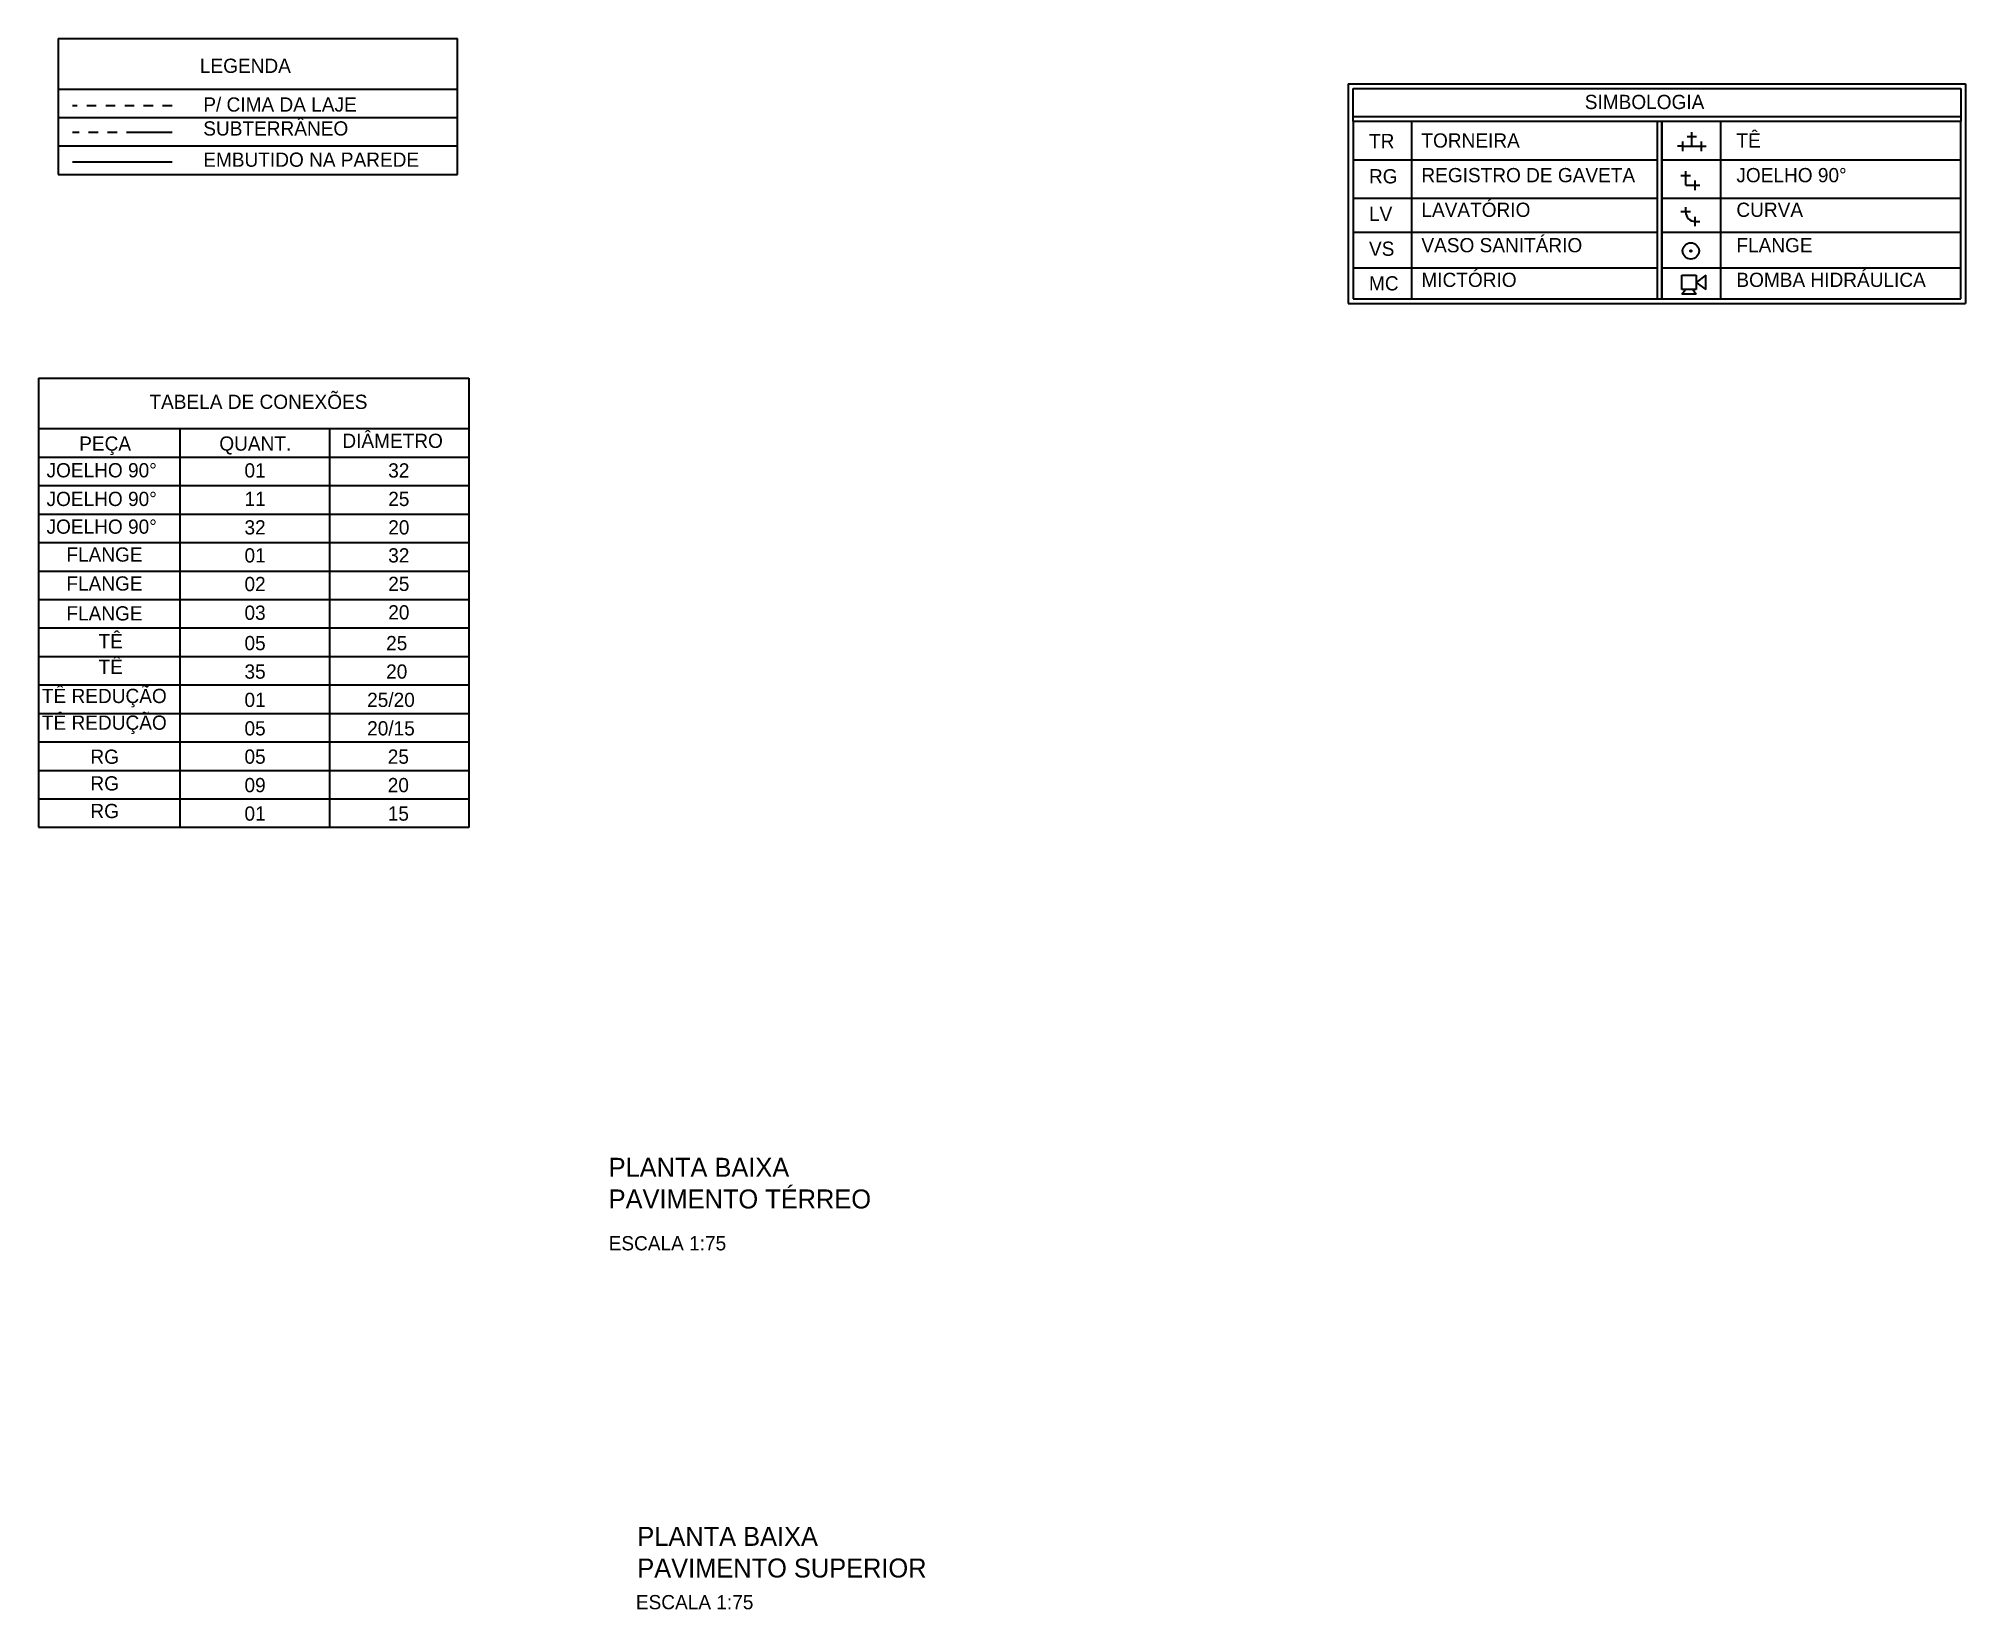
# Model space of a CAD drawing. Header units: millimetres. Extents: x 776 to 1595, y 411 to 1258.
# Drawn here: x 907.25 to 927.55, y 438.76 to 455.31 of the extents above; entities that cross this region are included whole.
import ezdxf

# ---------------------------------------------------------------- set-up
doc = ezdxf.new("R2010")
doc.units = ezdxf.units.MM
doc.linetypes.add('ACAD_ISO05W100', pattern=[33, 24, -3, 0, -3, 0, -3])
doc.linetypes.add('HIDDEN2', pattern=[4.7625, 3.175, -1.5875])
for name, color, linetype in [('CANOS ISO', 2, 'Continuous'), ('pena02', 2, 'Continuous'), ('TIGRECAD', 1, 'Continuous')]:
    doc.layers.add(name, color=color, linetype=linetype)
doc.styles.get("Standard").update_dxf_attribs({"font": 'ERASLGHT.TTF'})

msp = doc.modelspace()

# ---------------------------------------------------------------- texts
at = {"layer": 'pena02', "color": 0, "char_height": 0.2, "attachment_point": 1}
for s, insert, width in [('{\\fEras Demi ITC|b0|i0|c0|p34;\\H0.75x;LEGENDA}', (908.951, 455.1), 11.6204), ('{\\fEras Demi ITC|b0|i0|c0|p34;\\H0.75x;P/ CIMA DA LAJE}', (908.987, 454.692), 11.6204), ('{\\fEras Demi ITC|b0|i0|c0|p34;\\H0.75x;SIMBOLOGIA}', (923.539, 454.719), 2.83507), ('{\\fEras Demi ITC|b0|i0|c0|p34;\\H0.75x;SUBTERRÂNEO}', (908.987, 454.44), 11.6204), ('{\\fEras Demi ITC|b0|i0|c0|p34;\\H0.75x;TR}', (921.266, 454.307), 2.83507), ('{\\fEras Demi ITC|b0|i0|c0|p34;\\H0.75x;TORNEIRA}', (921.818, 454.313), 2.83507), ('{\\fEras Demi ITC|b0|i0|c0|p34;\\H0.75x;TÊ}', (925.136, 454.313), 2.83507), ('{\\fEras Demi ITC|b0|i0|c0|p34;\\H0.75x;EMBUTIDO NA PAREDE}', (908.987, 454.111), 11.6204), ('{\\fEras Demi ITC|b0|i0|c0|p34;\\H0.75x;RG}', (921.266, 453.936), 2.83507), ('{\\fEras Demi ITC|b0|i0|c0|p34;\\H0.75x;REGISTRO DE GAVETA}', (921.818, 453.948), 2.83507), ('{\\fEras Demi ITC|b0|i0|c0|p34;\\H0.75x;JOELHO 90°}', (925.136, 453.948), 2.83507), ('{\\fEras Demi ITC|b0|i0|c0|p34;\\H0.75x;LV}', (921.266, 453.539), 2.83507), ('{\\fEras Demi ITC|b0|i0|c0|p34;\\H0.75x;LAVATÓRIO}', (921.818, 453.583), 2.83507), ('{\\fEras Demi ITC|b0|i0|c0|p34;\\H0.75x;CURVA}', (925.136, 453.583), 2.83507), ('{\\fEras Demi ITC|b0|i0|c0|p34;\\H0.75x;VASO SANITÁRIO}', (921.818, 453.21), 2.83507), ('{\\fEras Demi ITC|b0|i0|c0|p34;\\H0.75x;VS}', (921.266, 453.173), 2.83507), ('{\\fEras Demi ITC|b0|i0|c0|p34;\\H0.75x;FLANGE}', (925.136, 453.21), 2.83507), ('{\\fEras Demi ITC|b0|i0|c0|p34;\\H0.75x;MICTÓRIO}', (921.818, 452.845), 2.83507), ('{\\fEras Demi ITC|b0|i0|c0|p34;\\H0.75x;BOMBA HIDRÁULICA}', (925.136, 452.845), 2.83507), ('{\\fEras Demi ITC|b0|i0|c0|p34;\\H0.75x;MC}', (921.266, 452.808), 2.83507), ('{\\fEras Demi ITC|b0|i0|c0|p34;\\H0.75x;TABELA DE CONEXÕES}', (908.42, 451.56), 2.83507), ('{\\fEras Demi ITC|b0|i0|c0|p34;\\H0.75x;PEÇA}', (907.68, 451.12), 11.6204), ('{\\fEras Demi ITC|b0|i0|c0|p34;\\H0.75x;QUANT.}', (909.156, 451.12), 11.6204), ('{\\fEras Demi ITC|b0|i0|c0|p34;\\H0.75x;DIÂMETRO}', (910.452, 451.149), 11.6204), ('{\\fEras Demi ITC|b0|i0|c0|p34;\\H0.75x;JOELHO 90°}', (907.336, 450.839), 11.6204), ('{\\fEras Demi ITC|b0|i0|c0|p34;\\H0.75x;01}', (909.421, 450.837), 11.6204), ('{\\fEras Demi ITC|b0|i0|c0|p34;\\H0.75x;32}', (910.935, 450.837), 11.6204), ('{\\fEras Demi ITC|b0|i0|c0|p34;\\H0.75x;JOELHO 90°}', (907.336, 450.537), 11.6204), ('{\\fEras Demi ITC|b0|i0|c0|p34;\\H0.75x;11}', (909.421, 450.537), 11.6204), ('{\\fEras Demi ITC|b0|i0|c0|p34;\\H0.75x;25}', (910.935, 450.537), 11.6204), ('{\\fEras Demi ITC|b0|i0|c0|p34;\\H0.75x;JOELHO 90°}', (907.336, 450.245), 11.6204), ('{\\fEras Demi ITC|b0|i0|c0|p34;\\H0.75x;32}', (909.421, 450.237), 11.6204), ('{\\fEras Demi ITC|b0|i0|c0|p34;\\H0.75x;20}', (910.935, 450.237), 11.6204), ('{\\fEras Demi ITC|b0|i0|c0|p34;\\H0.75x;FLANGE}', (907.545, 449.951), 11.6204), ('{\\fEras Demi ITC|b0|i0|c0|p34;\\H0.75x;01}', (909.421, 449.942), 11.6204), ('{\\fEras Demi ITC|b0|i0|c0|p34;\\H0.75x;32}', (910.935, 449.942), 11.6204), ('{\\fEras Demi ITC|b0|i0|c0|p34;\\H0.75x;FLANGE}', (907.545, 449.646), 11.6204), ('{\\fEras Demi ITC|b0|i0|c0|p34;\\H0.75x;02}', (909.421, 449.64), 11.6204), ('{\\fEras Demi ITC|b0|i0|c0|p34;\\H0.75x;25}', (910.935, 449.642), 11.6204), ('{\\fEras Demi ITC|b0|i0|c0|p34;\\H0.75x;FLANGE}', (907.545, 449.331), 11.6204), ('{\\fEras Demi ITC|b0|i0|c0|p34;\\H0.75x;03}', (909.421, 449.338), 11.6204), ('{\\fEras Demi ITC|b0|i0|c0|p34;\\H0.75x;20}', (910.935, 449.342), 11.6204), ('{\\fEras Demi ITC|b0|i0|c0|p34;\\H0.75x;TÊ}', (907.884, 449.037), 11.6204), ('{\\fEras Demi ITC|b0|i0|c0|p34;\\H0.75x;05}', (909.421, 449.018), 11.6204), ('{\\fEras Demi ITC|b0|i0|c0|p34;\\H0.75x;25}', (910.913, 449.018), 11.6204), ('{\\fEras Demi ITC|b0|i0|c0|p34;\\H0.75x;TÊ}', (907.884, 448.767), 11.6204), ('{\\fEras Demi ITC|b0|i0|c0|p34;\\H0.75x;35}', (909.421, 448.718), 11.6204), ('{\\fEras Demi ITC|b0|i0|c0|p34;\\H0.75x;20}', (910.913, 448.718), 11.6204), ('{\\fEras Demi ITC|b0|i0|c0|p34;\\H0.75x;TÊ REDUÇÃO}', (907.287, 448.461), 11.6204), ('{\\fEras Demi ITC|b0|i0|c0|p34;\\H0.75x;01}', (909.421, 448.42), 11.6204), ('{\\fEras Demi ITC|b0|i0|c0|p34;\\H0.75x;25/20}', (910.713, 448.42), 11.6204), ('{\\fEras Demi ITC|b0|i0|c0|p34;\\H0.75x;TÊ REDUÇÃO}', (907.287, 448.18), 11.6204), ('{\\fEras Demi ITC|b0|i0|c0|p34;\\H0.75x;05}', (909.421, 448.12), 11.6204), ('{\\fEras Demi ITC|b0|i0|c0|p34;\\H0.75x;20/15}', (910.713, 448.12), 11.6204), ('{\\fEras Demi ITC|b0|i0|c0|p34;\\H0.75x;RG}', (907.798, 447.821), 11.6204), ('{\\fEras Demi ITC|b0|i0|c0|p34;\\H0.75x;05}', (909.421, 447.822), 11.6204), ('{\\fEras Demi ITC|b0|i0|c0|p34;\\H0.75x;25}', (910.93, 447.822), 11.6204), ('{\\fEras Demi ITC|b0|i0|c0|p34;\\H0.75x;RG}', (907.798, 447.54), 11.6204), ('{\\fEras Demi ITC|b0|i0|c0|p34;\\H0.75x;09}', (909.421, 447.522), 11.6204), ('{\\fEras Demi ITC|b0|i0|c0|p34;\\H0.75x;20}', (910.93, 447.522), 11.6204), ('{\\fEras Demi ITC|b0|i0|c0|p34;\\H0.75x;RG}', (907.798, 447.249), 11.6204), ('{\\fEras Demi ITC|b0|i0|c0|p34;\\H0.75x;01}', (909.421, 447.222), 11.6204), ('{\\fEras Demi ITC|b0|i0|c0|p34;\\H0.75x;15}', (910.93, 447.222), 11.6204), ('{\\fEras Demi ITC|b0|i0|c0|p34;PLANTA BAIXA\\PPAVIMENTO TÉRREO}', (913.257, 443.52), 11.6204), ('{\\fEras Demi ITC|b0|i0|c0|p34;\\H0.75x;ESCALA 1:75}', (913.257, 442.695), 11.6204), ('{\\fEras Demi ITC|b0|i0|c0|p34;PLANTA BAIXA\\PPAVIMENTO SUPERIOR}', (913.559, 439.632), 11.6204), ('{\\fEras Demi ITC|b0|i0|c0|p34;\\H0.75x;ESCALA 1:75}', (913.544, 438.914), 11.6204)]:
    msp.add_mtext(s, dxfattribs=dict(at, insert=insert, width=width))

# ---------------------------------------------------------------- linework, layer by layer
at = {"layer": 'CANOS ISO'}
for p, q in [((921.048, 454.836), (921.048, 452.52)), ((921.048, 454.836), (927.549, 454.836)), ((921.098, 454.437), (921.098, 454.786)), ((921.098, 454.786), (927.499, 454.786)), ((927.499, 454.786), (927.499, 454.437)), ((927.549, 454.836), (927.549, 452.52)), ((927.499, 454.487), (921.098, 454.487)), ((921.098, 454.437), (921.098, 452.57)), ((921.719, 454.437), (921.098, 454.437)), ((921.719, 452.57), (921.719, 454.437)), ((924.352, 454.437), (921.719, 454.437)), ((924.302, 454.437), (924.302, 452.57)), ((924.352, 452.57), (924.352, 454.437)), ((924.352, 454.437), (924.352, 452.57)), ((924.973, 454.437), (924.352, 454.437)), ((924.717, 454.277), (924.617, 454.277)), ((924.667, 454.277), (924.667, 454.327)), ((924.667, 454.177), (924.667, 454.277)), ((924.973, 452.57), (924.973, 454.437)), ((927.499, 454.437), (924.973, 454.437)), ((927.499, 452.57), (927.499, 454.437)), ((924.567, 454.177), (924.517, 454.177)), ((924.567, 454.227), (924.567, 454.127)), ((924.567, 454.177), (924.767, 454.177)), ((924.767, 454.127), (924.767, 454.227)), ((924.767, 454.177), (924.817, 454.177)), ((921.098, 454.035), (924.302, 454.035)), ((924.352, 454.035), (927.499, 454.035)), ((924.652, 453.866), (924.552, 453.866)), ((924.602, 453.866), (924.602, 453.916)), ((924.602, 453.766), (924.602, 453.866)), ((924.602, 453.766), (924.702, 453.766)), ((924.702, 453.716), (924.702, 453.816)), ((924.702, 453.766), (924.752, 453.766)), ((921.098, 453.629), (924.302, 453.629)), ((924.352, 453.629), (927.499, 453.629)), ((924.652, 453.485), (924.552, 453.485)), ((924.602, 453.485), (924.602, 453.535)), ((924.602, 453.485), (924.602, 453.485)), ((921.098, 453.273), (924.302, 453.273)), ((924.352, 453.273), (927.499, 453.273)), ((924.702, 453.335), (924.702, 453.435)), ((924.702, 453.385), (924.702, 453.385)), ((924.702, 453.385), (924.752, 453.385)), ((921.098, 452.897), (924.302, 452.897)), ((924.352, 452.897), (927.499, 452.897)), ((924.563, 452.668), (924.563, 452.818)), ((924.563, 452.818), (924.713, 452.818)), ((924.713, 452.668), (924.563, 452.668)), ((924.563, 452.618), (924.601, 452.668)), ((924.676, 452.668), (924.601, 452.668)), ((924.676, 452.668), (924.713, 452.618)), ((924.713, 452.818), (924.713, 452.668)), ((924.813, 452.818), (924.713, 452.743)), ((924.713, 452.743), (924.813, 452.668)), ((924.813, 452.668), (924.813, 452.818)), ((921.048, 452.52), (927.549, 452.52)), ((921.098, 452.57), (921.719, 452.57)), ((921.719, 452.57), (924.352, 452.57)), ((924.352, 452.57), (927.499, 452.57)), ((924.713, 452.618), (924.563, 452.618))]:
    msp.add_line(p, q, dxfattribs=at)
for radius in [0.0862, 0.00824]:
    msp.add_circle((924.656, 453.074), radius, dxfattribs=at)
msp.add_arc((924.702, 453.485), 0.1, 180, 270, dxfattribs=at)
at = {"layer": 'TIGRECAD', "color": 0}
for p, q in [((907.46, 455.312), (907.46, 453.88)), ((907.46, 455.312), (911.664, 455.312)), ((911.664, 453.88), (911.664, 455.312)), ((907.46, 454.78), (911.664, 454.78)), ((907.46, 454.48), (911.664, 454.48)), ((907.46, 454.18), (911.664, 454.18)), ((907.46, 453.88), (911.664, 453.88)), ((908.659, 454.011), (907.608, 454.011)), ((907.252, 451.734), (911.783, 451.734)), ((907.252, 451.734), (907.252, 447.002)), ((911.783, 451.734), (911.783, 447)), ((907.252, 451.202), (911.783, 451.202)), ((908.74, 451.202), (908.74, 447.002)), ((910.315, 451.202), (910.315, 447)), ((907.252, 450.902), (911.783, 450.902)), ((907.252, 450.602), (911.783, 450.602)), ((907.252, 450.302), (911.783, 450.302)), ((907.252, 450.002), (911.783, 450.002)), ((907.252, 450.002), (911.783, 450.002)), ((907.252, 449.702), (911.783, 449.702)), ((907.252, 449.702), (911.783, 449.702)), ((907.252, 449.402), (911.783, 449.402)), ((907.252, 449.402), (911.783, 449.402)), ((907.252, 449.102), (911.783, 449.102)), ((907.252, 449.102), (911.783, 449.102)), ((907.252, 449.102), (911.783, 449.102)), ((907.252, 448.802), (911.783, 448.802)), ((907.252, 448.802), (911.783, 448.802)), ((907.252, 448.502), (911.783, 448.502)), ((907.252, 448.202), (911.783, 448.202)), ((907.252, 447.902), (911.783, 447.902)), ((907.252, 447.602), (911.783, 447.602)), ((907.252, 447.302), (911.783, 447.302)), ((907.252, 447.002), (911.783, 447.002))]:
    msp.add_line(p, q, dxfattribs=at)
at = {"layer": 'TIGRECAD', "color": 0, "linetype": 'HIDDEN2', "ltscale": 0.03}
msp.add_line((908.659, 454.602), (907.608, 454.602), dxfattribs=at)
at = {"layer": 'TIGRECAD', "color": 0, "linetype": 'ACAD_ISO05W100', "ltscale": 0.02}
msp.add_line((908.659, 454.321), (907.608, 454.321), dxfattribs=at)

msp.set_redraw_order([(e.dxf.handle, doc.entitydb.next_handle()) for e in msp.query("TEXT MTEXT ATTDEF DIMENSION ARC_DIMENSION")])  # texts and dimensions are drawn at this point

doc.saveas('drawing.dxf')
